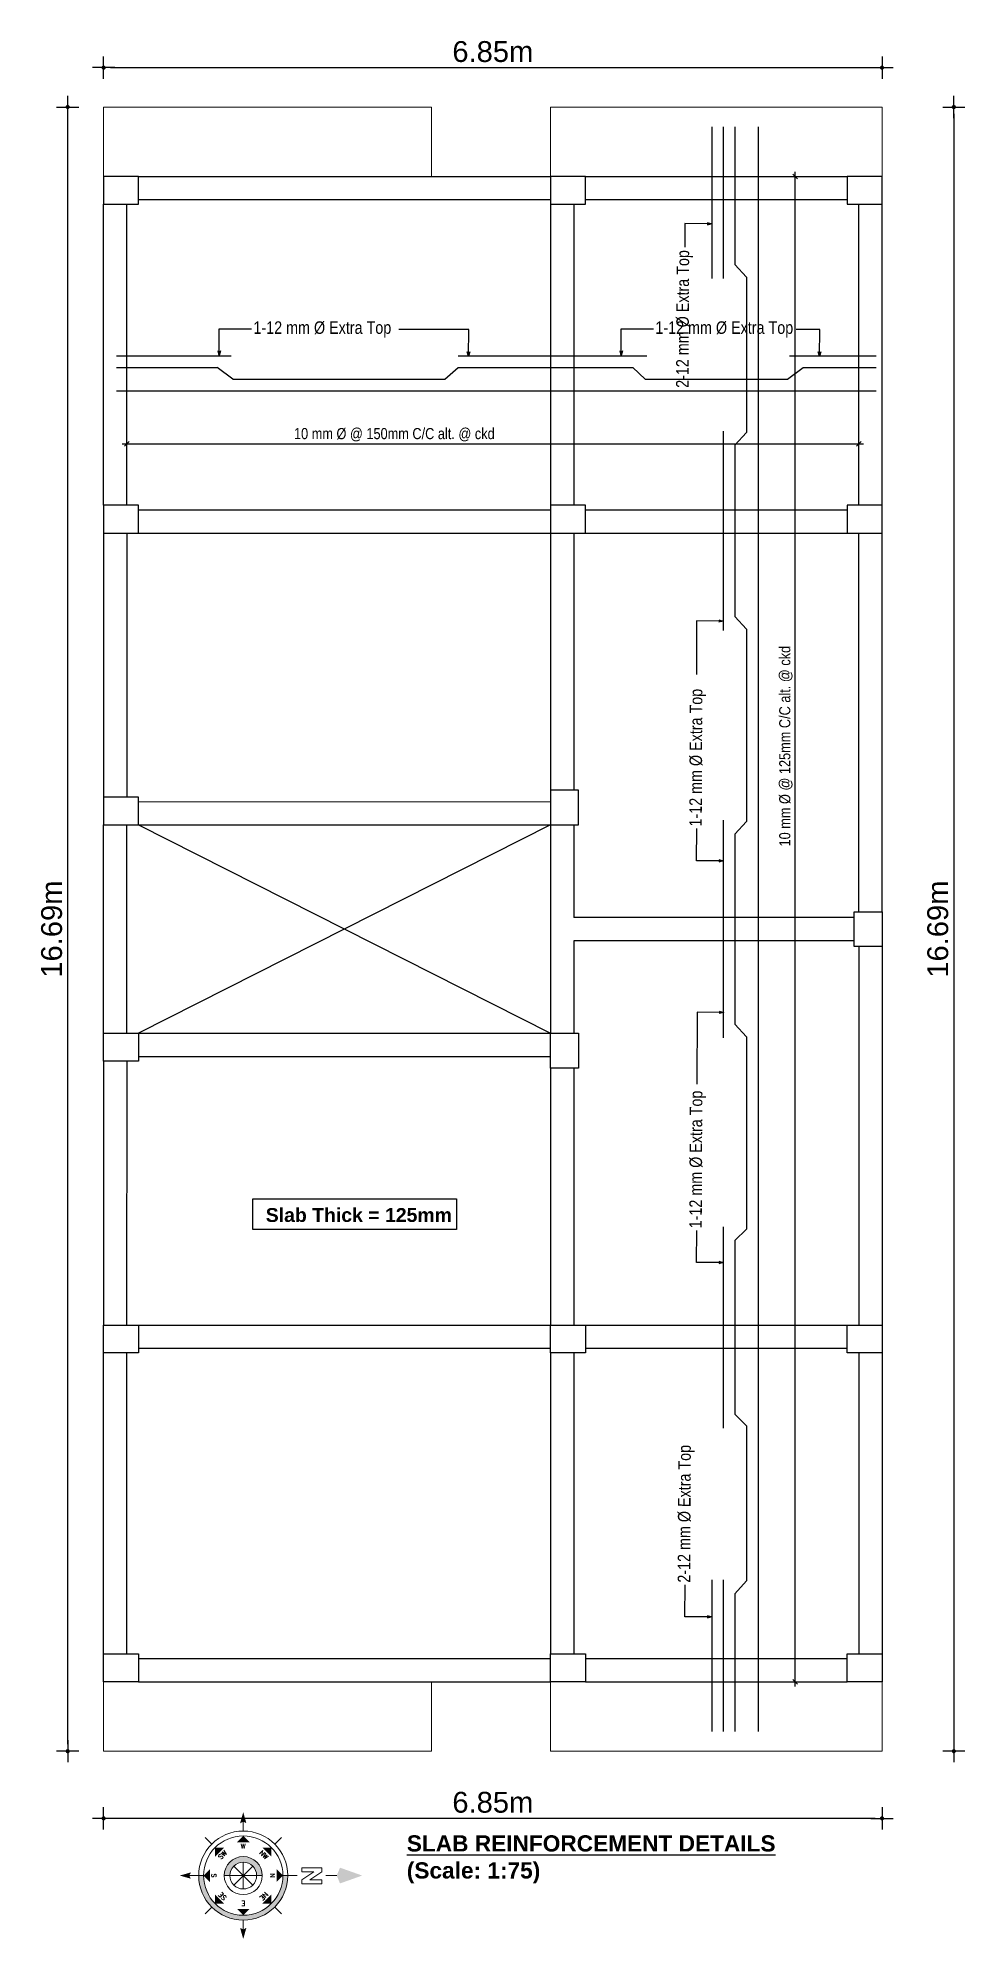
# Model space of a CAD drawing. Header units: inches. Extents: x -100787 to 3653, y -96809 to -8632.
# Drawn here: x -68492 to -68092, y -92376 to -91555 of the extents above; entities that cross this region are included whole.
import ezdxf
from ezdxf.enums import TextEntityAlignment as Align

# ---------------------------------------------------------------- set-up
doc = ezdxf.new("R2010")
doc.units = ezdxf.units.IN
doc.header["$MEASUREMENT"] = 0
doc.header["$PDMODE"] = 99
for name, color, linetype in [('CAPTION', 7, 'Continuous'), ('RCC', 6, 'Continuous'), ('Rod', 1, 'Continuous'), ('TEX', 7, 'Continuous'), ('wall', 3, 'Continuous')]:
    doc.layers.add(name, color=color, linetype=linetype)
doc.layers.add('DIM', color=7, linetype='Continuous', lineweight=15)
doc.layers.add('SB', color=5, linetype='Continuous', lineweight=13)
doc.styles.add('ARIAL', font='arial.ttf')
doc.styles.add('ROMANS', font='romans')
doc.styles.get("Standard").update_dxf_attribs({"font": 'ARIALN.TTF'})
doc.dimstyles.new('3-8', dxfattribs={"dimscale": 1.5, "dimtxt": 6, "dimasz": 2, "dimexe": 0.18, "dimexo": 6, "dimgap": 0, "dimtad": 0, "dimdec": 0, "dimzin": 3, "dimdsep": 46, "dimlunit": 3, "dimtxsty": 'ARIAL', "dimblk": 'DD', "dimcen": 1, "dimse1": 1, "dimse2": 1, "dimclrd": 256, "dimclrt": 256, "dimadec": 0, "dimazin": 0, "dimtfac": 0.5, "dimtdec": 0, "dimtmove": 2, "dimatfit": 0, "dimfxl": 0.18, "dimtvp": 0.75, "dimfrac": 1, "dimtolj": 1, "dimtzin": 0, "dimarcsym": 0})
doc.dimstyles.new('_30', dxfattribs={"dimscale": 0.4, "dimtxt": 7, "dimasz": 5, "dimexe": 6, "dimexo": 2, "dimgap": 2, "dimtad": 1, "dimdec": 0, "dimzin": 3, "dimdsep": 46, "dimlunit": 3, "dimtxsty": 'Standard', "dimblk": 'OBLIQUE', "dimcen": 0, "dimdle": 5, "dimclrt": 7, "dimazin": 0, "dimtfac": 0.0375, "dimtdec": 0, "dimtofl": 0, "dimtmove": 0, "dimatfit": 3, "dimldrblk": 'OPEN30', "dimfxl": 6, "dimtvp": 0.8, "dimtolj": 1, "dimtzin": 0, "dimlwe": -1, "dimarcsym": 0})

msp = doc.modelspace()

# ---------------------------------------------------------------- texts
at = {"layer": 'CAPTION', "ltscale": 2, "char_height": 5.4, "attachment_point": 1, "rotation": 89.74914}
for s, insert in [('2-12 mm %%C Extra Top', (-68216.3, -91706.14)), ('1-12 mm %%C Extra Top', (-68210.59, -91895.58)), ('1-12 mm %%C Extra Top', (-68210.59, -92069.08)), ('2-12 mm %%C Extra Top', (-68215.59, -92222.08))]:
    msp.add_mtext(s, dxfattribs=dict(at, insert=insert))
at = {"layer": 'CAPTION', "ltscale": 2, "char_height": 5.4, "attachment_point": 1}
for insert in [(-68398.7, -91677.43), (-68225.2, -91677.43)]:
    msp.add_mtext('1-12 mm %%C Extra Top', dxfattribs=dict(at, insert=insert))
at = {"layer": 'TEX', "insert": (-68332.5, -92331.19), "char_height": 7, "width": 256.473, "attachment_point": 1}
msp.add_mtext('{\\fArial Rounded MT Bold|b0|i0|c0|p34;\\LSLAB REINFORCEMENT DETAILS\\P\\l(Scale: 1:75)}', dxfattribs=at)
at = {"layer": 'wall', "color": 7, "lineweight": 25, "insert": (-68393.38, -92063.38), "char_height": 6, "width": 253.1369, "attachment_point": 4}
msp.add_mtext('{\\fArial Rounded MT Bold|b0|i0|c0|p34;Slab Thick = 125mm}', dxfattribs=at)

# ---------------------------------------------------------------- blocks, each defined once
blk = doc.blocks.new('A$C154754DE')
at = {"layer": 'RCC'}
for p, q in [((0, 12), (15, 12)), ((0, 0), (0, 12)), ((15, 12), (15, 0)), ((15, 0), (0, 0))]:
    blk.add_line(p, q, dxfattribs=at)
blk = doc.blocks.new('_Oblique')
at = {"color": 0, "linetype": 'ByBlock', "lineweight": -2}
blk.add_line((-0.5, -0.5), (0.5, 0.5), dxfattribs=at)
blk = doc.blocks.new('_Open30')
at = {"color": 0, "linetype": 'ByBlock', "lineweight": -2}
for p, q in [((-1, 0.27), (0, 0)), ((0, 0), (-1, -0.27)), ((0, 0), (-1, 0))]:
    blk.add_line(p, q, dxfattribs=at)
blk = doc.blocks.new('*D600')
at = {"layer": 'Defpoints', "color": 0}
for p in [(-68453.38, -91714.08), (-68137.38, -91714.08), (-68137.38, -91730.38)]:
    blk.add_point(p, dxfattribs=at)
at = {"layer": 'DIM', "color": 0}
for p, q in [((-68453.38, -91714.88), (-68453.38, -91732.78)), ((-68137.38, -91714.88), (-68137.38, -91732.78))]:
    blk.add_line(p, q, dxfattribs=at)
at = {"layer": 'DIM', "color": 0, "lineweight": -2}
blk.add_line((-68455.38, -91730.38), (-68135.38, -91730.38), dxfattribs=at)
at = {"layer": 'DIM', "color": 0, "lineweight": -2, "xscale": 2, "yscale": 2, "zscale": 2, "rotation": 180}
blk.add_blockref('_Oblique', (-68453.38, -91730.38), dxfattribs=at)
at = {"layer": 'DIM', "color": 0, "lineweight": -2, "xscale": 2, "yscale": 2, "zscale": 2}
blk.add_blockref('_Oblique', (-68137.38, -91730.38), dxfattribs=at)
at = {"layer": 'DIM', "color": 7, "insert": (-68337.88, -91726.39), "char_height": 2.8, "attachment_point": 5}
blk.add_mtext('\\A1;{\\H1.714x;10 mm %%C @ 150mm C/C alt. @ ckd}', dxfattribs=at)
blk = doc.blocks.new('*D601')
at = {"layer": 'Defpoints', "color": 0}
for p in [(-68174.38, -91614.88), (-68164.88, -91614.88), (-68173.88, -92264.88)]:
    blk.add_point(p, dxfattribs=at)
at = {"layer": 'DIM', "color": 0}
for p, q in [((-68173.58, -91614.88), (-68162.48, -91614.88)), ((-68173.08, -92264.88), (-68162.48, -92264.88))]:
    blk.add_line(p, q, dxfattribs=at)
at = {"layer": 'DIM', "color": 0, "lineweight": -2}
blk.add_line((-68164.88, -92266.88), (-68164.88, -91612.88), dxfattribs=at)
at = {"layer": 'DIM', "color": 0, "lineweight": -2, "xscale": 2, "yscale": 2, "zscale": 2}
for p, rotation in [((-68164.88, -91614.88), 90), ((-68164.88, -92264.88), 270)]:
    blk.add_blockref('_Oblique', p, dxfattribs=dict(at, rotation=rotation))
at = {"layer": 'DIM', "color": 7, "insert": (-68168.88, -91860.88), "char_height": 2.8, "attachment_point": 5, "rotation": 90}
blk.add_mtext('\\A1;{\\H1.714x;10 mm %%C @ 125mm C/C alt. @ ckd}', dxfattribs=at)
blk = doc.blocks.new('DD')
for p, q in [((-1.6, 0), (1.6, 0)), ((0, 1.6), (0, -1.6))]:
    blk.add_line(p, q)
at = {"const_width": 0.3}
blk.add_lwpolyline([(-0.15, 0, 1), (0.15, 0, 1)], format="xyb", close=True, dxfattribs=at)
blk = doc.blocks.new('*D609')
at = {"layer": 'Defpoints', "color": 0}
for p in [(-68127.38, -91567.88), (-68463.38, -91584.88), (-68127.38, -91584.88)]:
    blk.add_point(p, dxfattribs=at)
at = {"layer": 'Rod', "lineweight": -2}
blk.add_line((-68460.38, -91567.88), (-68130.38, -91567.88), dxfattribs=at)
at = {"layer": 'Rod', "lineweight": -2, "xscale": 3, "yscale": 3, "zscale": 3, "rotation": 180}
blk.add_blockref('DD', (-68463.38, -91567.88), dxfattribs=at)
at = {"layer": 'Rod', "lineweight": -2, "xscale": 3, "yscale": 3, "zscale": 3}
blk.add_blockref('DD', (-68127.38, -91567.88), dxfattribs=at)
at = {"layer": 'Rod', "insert": (-68295.38, -91560.99), "char_height": 9, "attachment_point": 5, "style": 'ARIAL'}
blk.add_mtext('\\A1;6.85m', dxfattribs=at)
blk = doc.blocks.new('*D610')
at = {"layer": 'Defpoints', "color": 0}
for p in [(-68127.38, -91584.88), (-68127.38, -92294.88), (-68096.38, -92294.88)]:
    blk.add_point(p, dxfattribs=at)
at = {"layer": 'Rod', "lineweight": -2}
blk.add_line((-68096.38, -91587.88), (-68096.38, -92291.88), dxfattribs=at)
at = {"layer": 'Rod', "lineweight": -2, "xscale": 3, "yscale": 3, "zscale": 3}
for p, rotation in [((-68096.38, -91584.88), 90), ((-68096.38, -92294.88), 270)]:
    blk.add_blockref('DD', p, dxfattribs=dict(at, rotation=rotation))
at = {"layer": 'Rod', "insert": (-68103.28, -91939.88), "char_height": 9, "attachment_point": 5, "rotation": 90, "style": 'ARIAL'}
blk.add_mtext('\\A1;16.69m', dxfattribs=at)
blk = doc.blocks.new('*D611')
at = {"layer": 'Defpoints', "color": 0}
for p in [(-68463.38, -92294.88), (-68127.38, -92294.88), (-68463.38, -92323.88)]:
    blk.add_point(p, dxfattribs=at)
at = {"layer": 'Rod', "lineweight": -2}
blk.add_line((-68130.38, -92323.88), (-68460.38, -92323.88), dxfattribs=at)
at = {"layer": 'Rod', "lineweight": -2, "xscale": 3, "yscale": 3, "zscale": 3, "rotation": 180}
blk.add_blockref('DD', (-68463.38, -92323.88), dxfattribs=at)
at = {"layer": 'Rod', "lineweight": -2, "xscale": 3, "yscale": 3, "zscale": 3}
blk.add_blockref('DD', (-68127.38, -92323.88), dxfattribs=at)
at = {"layer": 'Rod', "insert": (-68295.38, -92316.99), "char_height": 9, "attachment_point": 5, "style": 'ARIAL'}
blk.add_mtext('\\A1;6.85m', dxfattribs=at)
blk = doc.blocks.new('*D592')
at = {"layer": 'Defpoints', "color": 0}
for p in [(-68478.88, -91584.88), (-68463.38, -91584.88), (-68463.38, -92294.88)]:
    blk.add_point(p, dxfattribs=at)
at = {"layer": 'Rod', "lineweight": -2}
blk.add_line((-68478.88, -92291.88), (-68478.88, -91587.88), dxfattribs=at)
at = {"layer": 'Rod', "lineweight": -2, "xscale": 3, "yscale": 3, "zscale": 3}
for p, rotation in [((-68478.88, -91584.88), 90), ((-68478.88, -92294.88), 270)]:
    blk.add_blockref('DD', p, dxfattribs=dict(at, rotation=rotation))
at = {"layer": 'Rod', "insert": (-68485.78, -91939.88), "char_height": 9, "attachment_point": 5, "rotation": 90, "style": 'ARIAL'}
blk.add_mtext('\\A1;16.69m', dxfattribs=at)
blk = doc.blocks.new('Anno_North_J_Metric')
at = {"linetype": 'ByBlock', "lineweight": -2}
h = blk.add_hatch(color=0, dxfattribs=at)
h.paths.add_polyline_path([(-4.17, 0), (-4.68, 0, 1), (4.68, 0), (4.17, 0, -1)])
h.paths.add_polyline_path([(1.41, 0), (2, 0, 1), (-2, 0), (-1.41, 0, -1)])
at = {"color": 0, "linetype": 'ByBlock', "lineweight": -2}
for p, q in [((-3.31, 3.31), (-4.01, 4.01)), ((0, 4.68), (0, 5.67)), ((3.31, 3.31), (4.01, 4.01)), ((-4.68, 0), (-5.67, 0)), ((-4.68, 0), (-4.17, 0)), ((-1.41, 0), (-2, 0)), ((-1.41, 0), (1.41, 0)), ((1.41, 0), (-1.41, 0)), ((-1, 1), (1, -1)), ((-1, -1), (1, 1)), ((1, -1), (-1, 1)), ((1, 1), (-1, -1)), ((0, 1.41), (0, -1.41)), ((0, -1.41), (0, 1.41)), ((1.41, 0), (2, 0)), ((4.68, 0), (4.17, 0)), ((4.68, 0), (5.67, 0)), ((6.17, 0.4), (6.17, 0.82)), ((6.17, 0.82), (8.27, 0.82)), ((7.43, 0.4), (6.17, 0.4)), ((6.17, -0.44), (7.43, 0.4)), ((8.27, 0.4), (7.01, -0.44)), ((8.27, 0.82), (8.27, 0.4)), ((8.67, 0), (9.83, 0)), ((6.17, -0.86), (6.17, -0.44)), ((8.27, -0.86), (6.17, -0.86)), ((7.01, -0.44), (8.27, -0.44)), ((8.27, -0.44), (8.27, -0.86)), ((-3.31, -3.31), (-4.01, -4.01)), ((3.31, -3.31), (4.01, -4.01)), ((0, -4.68), (0, -5.67))]:
    blk.add_line(p, q, dxfattribs=at)
for radius in [4.68, 4.17, 2, 1.41]:
    blk.add_circle((0, 0), radius, dxfattribs=at)
for points in [[(-0.33, 5.5), (0, 5.67), (0, 6.67)], [(0, 6.67), (0.33, 5.5), (0, 5.67)], [(0, 4.17), (0.67, 3.5), (-0.67, 3.5)], [(-2.95, 2.95), (-2, 2.95), (-2.95, 2)], [(2.95, 2.95), (2.95, 2), (2, 2.95)], [(-6.67, 0), (-5.5, 0.33), (-5.67, 0)], [(-5.5, -0.33), (-5.67, 0), (-6.67, 0)], [(-4.17, 0), (-3.5, 0.67), (-3.5, -0.67)], [(4.17, 0), (3.5, -0.67), (3.5, 0.67)], [(12.5, 0), (10.17, 0.83), (9.83, 0)], [(9.83, 0), (10.17, -0.83), (12.5, 0)], [(-2.95, -2.95), (-2.95, -2), (-2, -2.95)], [(0, -4.17), (-0.67, -3.5), (0.67, -3.5)], [(2.95, -2.95), (2, -2.95), (2.95, -2)], [(0, -6.67), (-0.33, -5.5), (0, -5.67)], [(0.33, -5.5), (0, -5.67), (0, -6.67)]]:
    blk.add_solid(points, dxfattribs=at)
at = {"color": 0, "linetype": 'ByBlock', "lineweight": -2, "style": 'ROMANS'}
for s, rotation, p in [('SW', 45, (-2, 2)), ('NW', 315, (2, 2)), ('S', 270, (-3.33, 0)), ('N', 270, (2.83, 0)), ('SE', 135, (-2, -2)), ('NE', 225, (2, -2)), ('E', 180, (0, -2.67))]:
    blk.add_text(s, height=0.5, rotation=rotation, dxfattribs=at).set_placement(p, align=Align.CENTER)
blk.add_text('W', height=0.5, dxfattribs=at).set_placement((0, 2.83), align=Align.CENTER)

# ---------------------------------------------------------------- dimensions: what is measured, and where the dimension line sits
at = {"layer": 'DIM'}
dim = msp.add_linear_dim(base=(-68164.88, -91614.88), p1=(-68173.88, -92264.88), p2=(-68174.38, -91614.88), angle=90, text='{\\H1.714x;10 mm %%C @ 125mm C/C alt. @ ckd}', dimstyle='_30', dxfattribs=at)
dim.commit()
dim.dimension.update_dxf_attribs({"geometry": '*D601', "text_midpoint": (-68164.88, -91860.88), "dimtype": 160})
dim = msp.add_linear_dim(base=(-68137.38, -91730.38), p1=(-68453.38, -91714.08), p2=(-68137.38, -91714.08), text='{\\H1.714x;10 mm %%C @ 150mm C/C alt. @ ckd}', dimstyle='_30', dxfattribs=at)
dim.commit()
dim.dimension.update_dxf_attribs({"geometry": '*D600', "text_midpoint": (-68337.88, -91730.38), "dimtype": 160})
at = {"layer": 'Rod'}
for base, p1, p2, picture, middle in [((-68127.38, -91567.88), (-68463.38, -91584.88), (-68127.38, -91584.88), '*D609', (-68295.38, -91560.99)), ((-68463.38, -92323.88), (-68127.38, -92294.88), (-68463.38, -92294.88), '*D611', (-68295.38, -92316.99))]:
    dim = msp.add_linear_dim(base=base, p1=p1, p2=p2, text='6.85m', dimstyle='3-8', dxfattribs=at)
    dim.commit()
    dim.dimension.update_dxf_attribs({"geometry": picture, "text_midpoint": middle})
for base, p1, p2, picture, middle in [((-68478.88, -91584.88), (-68463.38, -92294.88), (-68463.38, -91584.88), '*D592', (-68485.78, -91939.88)), ((-68096.38, -92294.88), (-68127.38, -91584.88), (-68127.38, -92294.88), '*D610', (-68103.28, -91939.88))]:
    dim = msp.add_linear_dim(base=base, p1=p1, p2=p2, angle=90, text='16.69m', dimstyle='3-8', dxfattribs=at)
    dim.commit()
    dim.dimension.update_dxf_attribs({"geometry": picture, "text_midpoint": middle})

# ---------------------------------------------------------------- linework, layer by layer
at = {"layer": 'Rod'}
for p, q in [((-68200.88, -91593.38), (-68200.88, -91658.88)), ((-68195.88, -91593.38), (-68195.88, -91658.88)), ((-68190.88, -91593.38), (-68190.88, -91652.88)), ((-68180.88, -91593.38), (-68180.88, -92286.38)), ((-68185.88, -91658.38), (-68190.88, -91652.88)), ((-68185.88, -91658.38), (-68185.88, -91725.38)), ((-68457.88, -91692.38), (-68408.38, -91692.38)), ((-68310.38, -91692.38), (-68228.88, -91692.38)), ((-68167.38, -91692.38), (-68129.88, -91692.38)), ((-68457.88, -91697.38), (-68414.38, -91697.38)), ((-68407.64, -91702.38), (-68414.38, -91697.38)), ((-68316.16, -91702.38), (-68310.38, -91697.38)), ((-68310.38, -91697.38), (-68234.88, -91697.38)), ((-68229.66, -91702.38), (-68234.88, -91697.38)), ((-68168.14, -91702.38), (-68161.38, -91697.38)), ((-68161.38, -91697.38), (-68129.88, -91697.38)), ((-68457.88, -91707.38), (-68129.88, -91707.38)), ((-68407.64, -91702.38), (-68316.16, -91702.38)), ((-68229.66, -91702.38), (-68168.14, -91702.38)), ((-68195.88, -91724.88), (-68195.88, -91810.88)), ((-68185.88, -91725.38), (-68190.88, -91730.88)), ((-68190.88, -91730.88), (-68190.88, -91804.88)), ((-68185.88, -91810.38), (-68190.88, -91804.88)), ((-68185.88, -91810.38), (-68185.88, -91893.38)), ((-68270.42, -91894.81), (-68448.38, -91984.88)), ((-68448.38, -91894.88), (-68270.42, -91984.88)), ((-68195.88, -91892.88), (-68195.88, -91986.88)), ((-68185.88, -91893.38), (-68190.88, -91898.88)), ((-68190.88, -91898.88), (-68190.88, -91980.88)), ((-68185.88, -91986.38), (-68190.88, -91980.88)), ((-68185.88, -91986.38), (-68185.88, -92069.39)), ((-68195.88, -92068.38), (-68195.88, -92155.38)), ((-68185.88, -92069.39), (-68190.88, -92074.38)), ((-68190.88, -92074.38), (-68190.88, -92149.38)), ((-68185.88, -92154.39), (-68190.88, -92149.38)), ((-68185.88, -92154.39), (-68185.88, -92221.38)), ((-68200.88, -92220.88), (-68200.88, -92286.38)), ((-68195.88, -92220.88), (-68195.88, -92286.38)), ((-68185.88, -92221.38), (-68190.88, -92226.88)), ((-68190.88, -92226.88), (-68190.88, -92286.38))]:
    msp.add_line(p, q, dxfattribs=at)
at = {"layer": 'SB'}
for p, q in [((-68463.38, -91614.88), (-68463.38, -91584.88)), ((-68463.38, -91584.88), (-68321.86, -91584.88)), ((-68321.86, -91614.88), (-68321.86, -91584.88)), ((-68270.42, -91584.88), (-68127.38, -91584.88)), ((-68270.42, -91614.88), (-68270.42, -91584.88)), ((-68127.38, -91614.88), (-68127.38, -91584.88)), ((-68463.38, -92264.88), (-68463.38, -92294.88)), ((-68321.86, -92264.88), (-68321.86, -92294.88)), ((-68270.42, -92264.88), (-68270.42, -92294.88)), ((-68127.38, -92264.88), (-68127.38, -92294.88)), ((-68463.38, -92294.88), (-68321.86, -92294.88)), ((-68270.42, -92294.88), (-68127.38, -92294.88))]:
    msp.add_line(p, q, dxfattribs=at)
at = {"layer": 'TEX'}
msp.add_lwpolyline([(-68398.94, -92056.4), (-68311, -92056.4), (-68311, -92069.57), (-68398.94, -92069.57)], close=True, dxfattribs=at)
at = {"layer": 'wall'}
for p, q in [((-68448.38, -91614.88), (-68270.42, -91614.88)), ((-68255.42, -91614.88), (-68142.38, -91614.88)), ((-68463.38, -91756.88), (-68463.38, -91626.88)), ((-68453.38, -91756.88), (-68453.38, -91626.88)), ((-68448.38, -91624.88), (-68270.42, -91624.88)), ((-68270.42, -91626.88), (-68270.42, -91756.88)), ((-68260.42, -91626.88), (-68260.42, -91756.88)), ((-68255.42, -91624.88), (-68142.38, -91624.88)), ((-68137.38, -91756.88), (-68137.38, -91626.88)), ((-68127.38, -91756.88), (-68127.38, -91626.88)), ((-68448.38, -91758.88), (-68270.42, -91758.88)), ((-68255.42, -91758.88), (-68142.38, -91758.88)), ((-68463.38, -91768.88), (-68463.38, -91882.88)), ((-68453.38, -91768.89), (-68453.38, -91882.88)), ((-68448.38, -91768.88), (-68270.42, -91768.88)), ((-68270.42, -91768.88), (-68270.42, -91879.88)), ((-68260.42, -91768.88), (-68260.42, -91879.88)), ((-68255.42, -91768.88), (-68142.38, -91768.88)), ((-68137.38, -91932.38), (-68137.38, -91768.88)), ((-68127.38, -91932.38), (-68127.38, -91768.88)), ((-68448.39, -91884.88), (-68270.42, -91884.81)), ((-68463.38, -91984.88), (-68463.38, -91894.88)), ((-68453.38, -91984.88), (-68453.38, -91894.88)), ((-68448.38, -91894.88), (-68270.42, -91894.81)), ((-68270.42, -91894.81), (-68270.42, -91984.88)), ((-68260.42, -91894.81), (-68260.42, -91934.88)), ((-68270.42, -91934.88), (-68270.42, -91934.88)), ((-68139.38, -91934.88), (-68260.42, -91934.88)), ((-68260.42, -91944.88), (-68260.42, -91984.88)), ((-68139.38, -91944.88), (-68260.42, -91944.88)), ((-68137.39, -91947.38), (-68137.38, -92110.88)), ((-68127.39, -91947.38), (-68127.38, -92110.88)), ((-68448.38, -91984.88), (-68270.42, -91984.88)), ((-68448.38, -91994.88), (-68270.42, -91994.88)), ((-68463.38, -91996.88), (-68463.43, -92110.88)), ((-68453.38, -91996.89), (-68453.43, -92110.88)), ((-68270.42, -91999.88), (-68270.42, -92110.89)), ((-68260.42, -91999.88), (-68260.42, -92110.89)), ((-68448.38, -92110.89), (-68270.42, -92110.89)), ((-68255.42, -92110.89), (-68142.38, -92110.89)), ((-68463.38, -92252.88), (-68463.38, -92122.88)), ((-68453.38, -92252.88), (-68453.38, -92122.88)), ((-68448.38, -92120.89), (-68270.42, -92120.89)), ((-68270.42, -92122.88), (-68270.42, -92252.88)), ((-68260.42, -92122.88), (-68260.42, -92252.88)), ((-68255.42, -92120.89), (-68142.38, -92120.89)), ((-68137.38, -92122.88), (-68137.38, -92252.88)), ((-68127.38, -92122.88), (-68127.38, -92252.88)), ((-68448.38, -92254.88), (-68270.42, -92254.88)), ((-68255.42, -92254.88), (-68142.38, -92254.88)), ((-68448.38, -92264.88), (-68270.42, -92264.88)), ((-68255.42, -92264.88), (-68142.38, -92264.88))]:
    msp.add_line(p, q, dxfattribs=at)

# ---------------------------------------------------------------- block references
at = {"layer": 'DIM', "ltscale": 500000, "xscale": 4.107415312464582, "yscale": 4.107415312464582, "zscale": 4.107415327752908}
msp.add_blockref('Anno_North_J_Metric', (-68403.11, -92348.58), dxfattribs=at)
at = {"layer": 'RCC', "xscale": -1}
for p, rotation in [((-68463.38, -91614.88), 180), ((-68270.42, -91614.88), 180), ((-68142.38, -91614.88), 180), ((-68463.38, -91756.88), 180.0249999999743), ((-68270.42, -91756.88), 180), ((-68142.38, -91756.88), 180), ((-68270.42, -91894.88), 270.0248705738387), ((-68463.38, -91882.88), 180)]:
    msp.add_blockref('A$C154754DE', p, dxfattribs=dict(at, rotation=rotation))
at = {"layer": 'RCC'}
for p, rotation in [((-68139.38, -91932.38), 269.9751294261613), ((-68270.42, -91984.88), 269.9751294261613), ((-68463.38, -92122.88), 359.9749999994004)]:
    msp.add_blockref('A$C154754DE', p, dxfattribs=dict(at, rotation=rotation))
for p in [(-68463.38, -91996.88), (-68270.42, -92122.88), (-68142.38, -92122.88), (-68463.38, -92264.88), (-68270.42, -92264.88), (-68142.38, -92264.88)]:
    msp.add_blockref('A$C154754DE', p, dxfattribs=at)

msp.set_redraw_order([(e.dxf.handle, doc.entitydb.next_handle()) for e in msp.query("TEXT MTEXT ATTDEF DIMENSION ARC_DIMENSION")])  # texts and dimensions are drawn at this point

# ---------------------------------------------------------------- leaders
at = {"layer": 'DIM'}
for points in [[(-68200.88, -91635.38), (-68212.43, -91635.24), (-68212.47, -91645.45)], [(-68413.44, -91692.21), (-68413.44, -91680.66), (-68399.58, -91680.66)], [(-68305.88, -91692.54), (-68305.79, -91680.99), (-68335.88, -91680.99)], [(-68239.94, -91692.21), (-68239.94, -91680.66), (-68226.08, -91680.66)], [(-68154.38, -91692.54), (-68154.29, -91680.99), (-68164.5, -91680.99)], [(-68195.88, -91806.88), (-68207.43, -91806.74), (-68207.47, -91829.88)], [(-68195.88, -91910.38), (-68207.43, -91910.33), (-68207.37, -91896.47)], [(-68195.68, -91975.83), (-68207.22, -91975.69), (-68207.27, -92006.88)], [(-68195.88, -92083.88), (-68207.43, -92083.83), (-68207.37, -92069.97)], [(-68200.88, -92236.88), (-68212.43, -92236.83), (-68212.37, -92222.97)]]:
    msp.add_leader(points, dimstyle='_30', dxfattribs=at)

doc.saveas('drawing.dxf')
